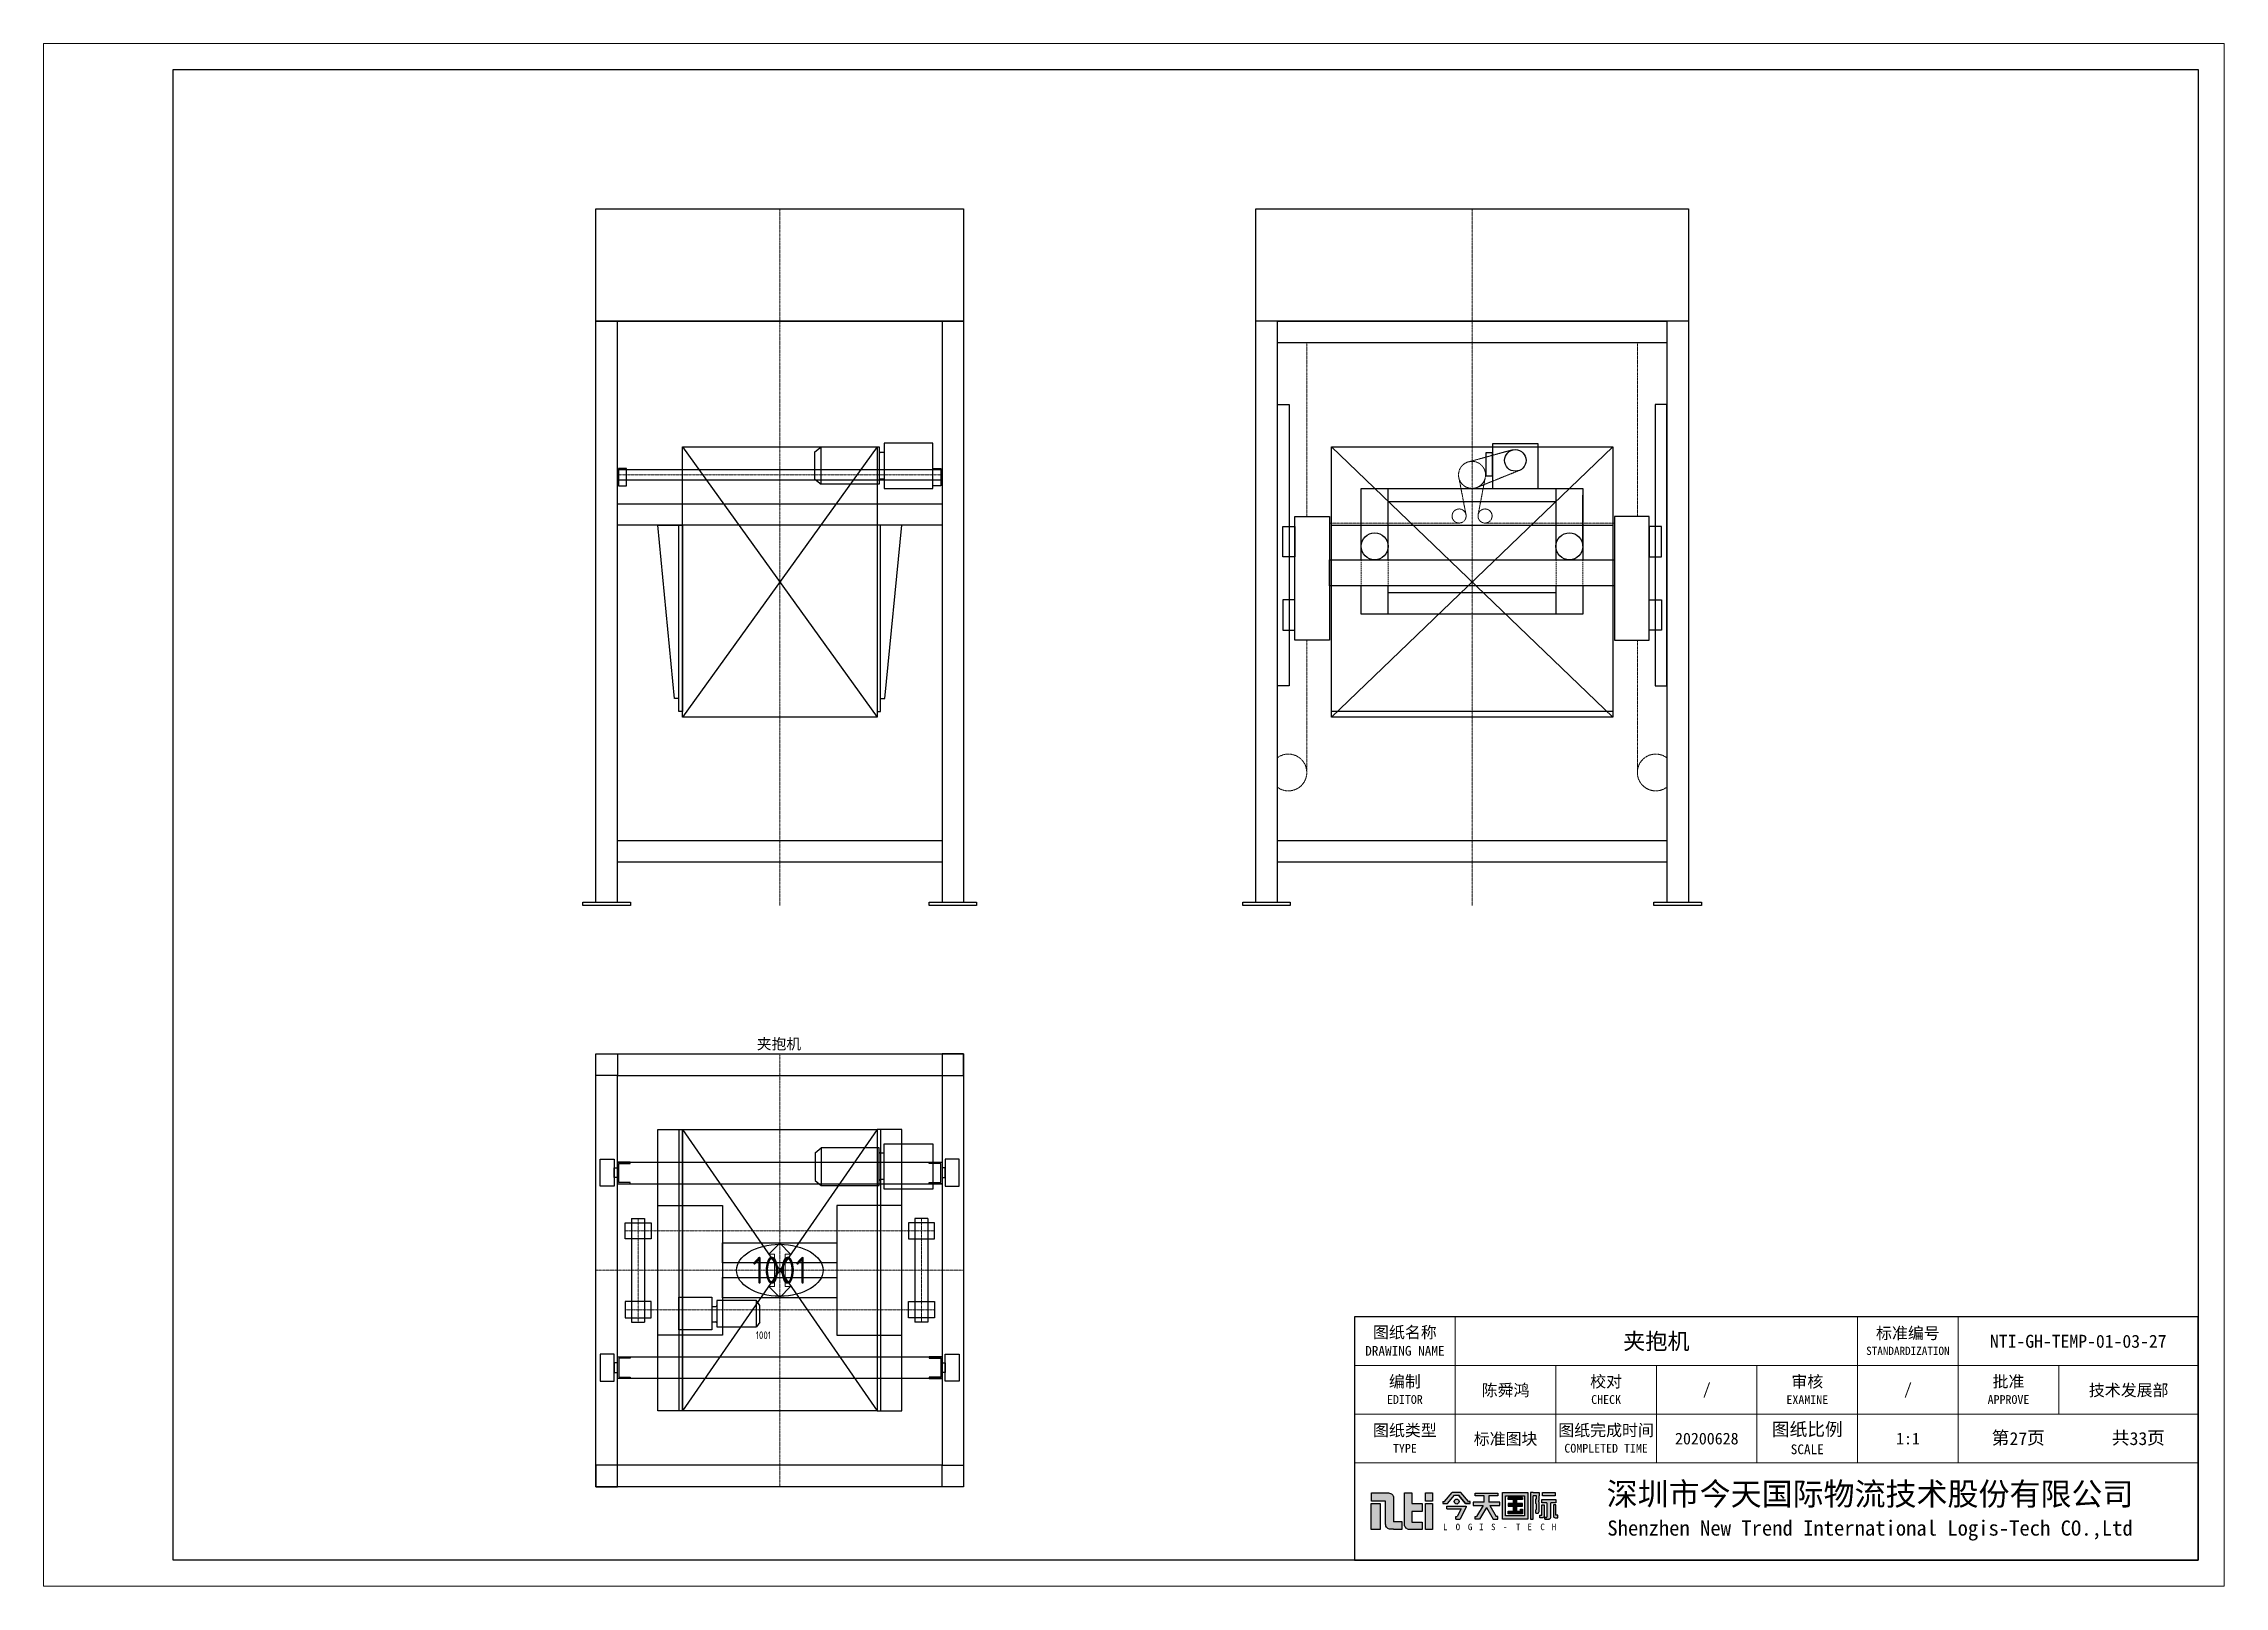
# Model space of a CAD drawing. Header units: millimetres. Extents: x 13310 to 204601, y -25828 to 2684.
# Drawn here: x 157561 to 167641, y -16324 to -9196 of the extents above; entities that cross this region are included whole.
import ezdxf
from ezdxf.enums import TextEntityAlignment as Align

# ---------------------------------------------------------------- set-up
doc = ezdxf.new("R2010")
doc.units = ezdxf.units.MM
doc.linetypes.add('CENTER', pattern=[2, 1.25, -0.25, 0.25, -0.25])
doc.linetypes.add('DASHED2', pattern=[9.525, 6.35, -3.175])
for name, color, linetype, lineweight in [('NTI-中心线层', 1, 'CENTER', 5), ('NTI-标注层', 3, 'Continuous', 9), ('NTI-细实线', 7, 'Continuous', 9), ('NTI-虚线层', 5, 'DASHED2', 9)]:
    doc.layers.add(name, color=color, linetype=linetype, lineweight=lineweight)
for name, color, linetype in [('NTI-功率', 6, 'Continuous'), ('NTI-粗实线', 7, 'Continuous'), ('NTI-编号层', 6, 'Continuous')]:
    doc.layers.add(name, color=color, linetype=linetype)
doc.layers.add('NTI-输送设备', color=7, linetype='Continuous', plot=False)
doc.styles.add('NTI标准图块应用文字样式', font='gbenor.shx', dxfattribs={"height": 3.5})
doc.styles.add('标题栏', font='')
doc.styles.get('标题栏').set_extended_font_data('SimSun')

# ---------------------------------------------------------------- blocks, each defined once
blk = doc.blocks.new('*U346')
at = {"layer": 'NTI-中心线层'}
for p, q in [((0, 1000), (0, -1000)), ((0, 1000), (0, -250)), ((-655, 240), (-655, -240)), ((655, 240), (655, -240)), ((715, 182), (-715, 182)), ((-850, 0), (850, 0)), ((-715, -183), (715, -183))]:
    blk.add_line(p, q, dxfattribs=at)
at = {"layer": 'NTI-标注层', "color": 6}
for points in [[(25, 0), (25, 75), (50, 75), (0, 125), (-50, 75), (-25, 75), (-25, 0)], [(25, 0), (25, -75), (50, -75), (0, -125), (-50, -75), (-25, -75), (-25, 0)]]:
    blk.add_lwpolyline(points, close=True, dxfattribs=at)
at = {"layer": 'NTI-编号层'}
blk.add_ellipse((0, 0), major_axis=(200, 0), ratio=0.6, dxfattribs=at)
at = {"layer": 'NTI-输送设备'}
for p, q in [((-466, 650), (-466, -650)), ((-450, 650), (-450, -650)), ((450, 650), (450, -650)), ((466, 650), (466, -650)), ((-750, 400), (750, 400)), ((-685, 240), (-625, 240)), ((-685, 240), (-685, -240)), ((-625, 240), (-625, -240)), ((685, 240), (625, 240)), ((625, 240), (625, -240)), ((685, 240), (685, -240)), ((-685, -240), (-625, -240)), ((685, -240), (625, -240)), ((-750, -400), (750, -400))]:
    blk.add_line(p, q, dxfattribs=at)
at = {"layer": 'NTI-输送设备', "color": 3}
for p, q in [((-450, 650), (450, -650)), ((450, 650), (-450, -650))]:
    blk.add_line(p, q, dxfattribs=at)
at = {"layer": 'NTI-输送设备', "color": 2}
for p, q in [((163, 542), (191, 565)), ((163, 542), (163, 415)), ((483, 541), (464, 541)), ((163, 415), (191, 392)), ((483, 419), (464, 419)), ((-314, -167), (-295, -167)), ((-92, -163), (-107, -139)), ((-92, -239), (-92, -163)), ((-314, -238), (-295, -238)), ((-92, -239), (-107, -262))]:
    blk.add_line(p, q, dxfattribs=at)
at = {"layer": 'NTI-输送设备'}
for points in [[(-850, 1000), (850, 1000), (850, -1000), (-850, -1000)], [(-750, 900), (-850, 900), (-850, 1000), (-750, 1000)], [(750, 900), (850, 900), (850, 1000), (750, 1000)], [(-750, 900), (750, 900), (750, -900), (-750, -900)], [(-564, 650), (-450, 650), (-450, -650), (-564, -650)], [(564, 650), (450, 650), (450, -650), (564, -650)], [(-830, 388), (-830, 513), (-765, 513), (-765, 388)], [(830, 388), (830, 513), (765, 513), (765, 388)], [(-765, 473), (-750, 473), (-750, 428), (-765, 428)], [(-750, 500), (750, 500), (750, -500), (-750, -500)], [(-750, 400), (-691, 400), (-691, 406), (-744, 406), (-744, 494), (-691, 494), (-691, 500), (-750, 500)], [(750, 400), (691, 400), (691, 406), (744, 406), (744, 494), (691, 494), (691, 500), (750, 500)], [(765, 473), (750, 473), (750, 428), (765, 428)], [(-715, 220), (-595, 220), (-595, 145), (-715, 145)], [(-564, 300), (-264, 300), (-264, -300), (-564, -300)], [(564, 300), (264, 300), (264, -300), (564, -300)], [(715, 220), (595, 220), (595, 145), (715, 145)], [(264, 34), (-264, 34), (-264, 127), (264, 127)], [(-264, -34), (264, -34), (264, -127), (-264, -127)], [(-715, -220), (-595, -220), (-595, -145), (-715, -145)], [(715, -220), (595, -220), (595, -145), (715, -145)], [(-830, -388), (-830, -513), (-765, -513), (-765, -388)], [(-750, -400), (-691, -400), (-691, -406), (-744, -406), (-744, -494), (-691, -494), (-691, -500), (-750, -500)], [(750, -400), (691, -400), (691, -406), (744, -406), (744, -494), (691, -494), (691, -500), (750, -500)], [(830, -388), (830, -513), (765, -513), (765, -388)], [(-765, -473), (-750, -473), (-750, -428), (-765, -428)], [(765, -473), (750, -473), (750, -428), (765, -428)], [(-750, -900), (-850, -900), (-850, -1000), (-750, -1000)], [(750, -900), (850, -900), (850, -1000), (750, -1000)]]:
    blk.add_lwpolyline(points, close=True, dxfattribs=at)
at = {"layer": 'NTI-输送设备', "color": 3}
blk.add_lwpolyline([(-450, -650), (-450, 650), (450, 650), (450, -650)], close=True, dxfattribs=at)
at = {"layer": 'NTI-输送设备', "color": 2}
for points in [[(460, 565), (191, 565), (191, 392), (460, 392)], [(483, 585), (708, 585), (708, 375), (483, 375)], [(-314, -275), (-466, -275), (-466, -124), (-314, -124)], [(-291, -262), (-107, -262), (-107, -139), (-291, -140)]]:
    blk.add_lwpolyline(points, close=True, dxfattribs=at)
at = {"layer": 'NTI-输送设备'}
for points in [[(691, 500), (750, 500), (750, 400)], [(691, -500), (750, -500), (750, -400)]]:
    blk.add_lwpolyline(points, dxfattribs=at)
at = {"layer": 'NTI-输送设备', "color": 2}
for centre, start, end in [((465, 546), 180, 269.4685), ((465, 414), 90.5315, 180), ((-296, -162), 270.5315, 360), ((-296, -243), 360, 89.4685)]:
    blk.add_arc(centre, 5, start, end, dxfattribs=at)
at = {"layer": 'NTI-中心线层', "style": 'NTI标准图块应用文字样式', "flags": 3}
blk.add_attdef('007控制方式', text='', height=50, dxfattribs=at).set_placement((-111, -356), align=Align.MIDDLE_LEFT)
at = {"layer": 'NTI-功率', "style": 'NTI标准图块应用文字样式'}
blk.add_attdef('005电机功率(KW)', text='', height=35, dxfattribs=at).set_placement((-111, -300), align=Align.MIDDLE_LEFT)
at = {"layer": 'NTI-标注层', "insert": (-106, 1071), "char_height": 50, "attachment_point": 1, "style": 'NTI标准图块应用文字样式'}
blk.add_mtext_dynamic_manual_height_columns('{\\fSimSun|b0|i0|c134|p2;夹抱机}', width=373.4, gutter_width=17.5, heights=[0], dxfattribs=at)
at = {"layer": 'NTI-标注层', "style": 'NTI标准图块应用文字样式'}
for tag, flags, p in [('003输送高度(mm)', 1, (-111, -139)), ('行走速度(m/min)', 1, (-111, -189)), ('升降速度(m/min)', 1, (-111, -245)), ('011备注', 1, (-111, -411)), ('012设计单位', 3, (-111, -467))]:
    blk.add_attdef(tag, text='', height=35, dxfattribs=dict(at, flags=flags)).set_placement(p, align=Align.MIDDLE_LEFT)
at = {"layer": 'NTI-标注层', "style": 'NTI标准图块应用文字样式', "flags": 1}
blk.add_attdef('005额定载荷(kg)', (-111, -535), '', height=35, dxfattribs=at)
at = {"layer": 'NTI-编号层', "style": 'NTI标准图块应用文字样式'}
blk.add_attdef('000设备编号', text='', height=125, dxfattribs=at).set_placement((0, 0), align=Align.MIDDLE)
blk = doc.blocks.new('*U227')
at = {"layer": 'NTI-中心线层'}
for p, q in [((0, 3220), (0, 0)), ((-750, 1990), (750, 1990))]:
    blk.add_line(p, q, dxfattribs=at)
at = {"layer": 'NTI-输送设备'}
for p, q in [((-850, 16), (-850, 2700)), ((-850, 2700), (850, 2700)), ((-750, 16), (-750, 2700)), ((750, 2700), (750, 16)), ((850, 2700), (850, 16)), ((-564, 1757), (-450, 1757)), ((-486, 957), (-564, 1757)), ((-466, 897), (-466, 1757)), ((-450, 1757), (-450, 897)), ((564, 1757), (450, 1757)), ((450, 1757), (450, 897)), ((466, 897), (466, 1757)), ((486, 957), (564, 1757)), ((-466, 957), (-486, 957)), ((466, 957), (486, 957)), ((-450, 897), (-466, 897)), ((450, 897), (466, 897)), ((-850, 16), (-750, 16)), ((750, 16), (850, 16))]:
    blk.add_line(p, q, dxfattribs=at)
at = {"layer": 'NTI-输送设备', "color": 3}
for p, q in [((-450, 2120), (450, 870)), ((450, 2120), (-450, 870))]:
    blk.add_line(p, q, dxfattribs=at)
at = {"layer": 'NTI-输送设备', "color": 2}
for p, q in [((162, 2097), (191, 2120)), ((162, 1970), (162, 2097)), ((483, 2094), (464, 2094)), ((162, 1970), (191, 1947)), ((483, 1971), (464, 1971))]:
    blk.add_line(p, q, dxfattribs=at)
at = {"layer": 'NTI-输送设备'}
for points in [[(-850, 2700), (-850, 3220), (850, 3220), (850, 2700)], [(-708, 2020), (-745, 2020), (-745, 1940), (-708, 1940)], [(708, 2020), (745, 2020), (745, 1940), (708, 1940)], [(-750, 2015), (750, 2015), (750, 1965), (-750, 1965)], [(-750, 1857), (750, 1857), (750, 1757), (-750, 1757)], [(-750, 300), (750, 300), (750, 200), (-750, 200)], [(-910, 16), (-690, 16), (-690, 0), (-910, 0)], [(690, 16), (910, 16), (910, 0), (690, 0)]]:
    blk.add_lwpolyline(points, close=True, dxfattribs=at)
at = {"layer": 'NTI-输送设备', "color": 3}
blk.add_lwpolyline([(-450, 870), (-450, 2120), (450, 2120), (450, 870)], close=True, dxfattribs=at)
at = {"layer": 'NTI-输送设备', "color": 2}
for points in [[(459, 1947), (191, 1947), (191, 2120), (459, 2120)], [(483, 1927), (708, 1927), (708, 2137), (483, 2137)]]:
    blk.add_lwpolyline(points, close=True, dxfattribs=at)
for centre, start, end in [((464, 2099), 180, 269.4685), ((464, 1966), 90.5315, 180)]:
    blk.add_arc(centre, 5, start, end, dxfattribs=at)
blk = doc.blocks.new('*U226')
at = {"layer": 'NTI-中心线层'}
for p, q in [((-750, 3220), (-750, 0)), ((-1514, 1797), (-1514, 2600)), ((14, 1797), (14, 2600)), ((-563, 2106), (-766, 2050)), ((-811, 1978), (-778, 1806)), ((-531, 2011), (-727, 1932)), ((-689, 1978), (-722, 1806)), ((-810, 1767), (-1409, 1767)), ((-690, 1767), (-91, 1767)), ((-1514, 615), (-1514, 1227)), ((14, 615), (14, 1227))]:
    blk.add_line(p, q, dxfattribs=at)
for centre, radius in [((-750, 1990), 62.5), ((-810, 1800), 32.5), ((-690, 1800), 32.5)]:
    blk.add_circle(centre, radius, dxfattribs=at)
for centre, start, end in [((-1599, 615), 233.1301, 126.8699), ((99, 615), 53.1301, 306.8699)]:
    blk.add_arc(centre, 85, start, end, dxfattribs=at)
at = {"layer": 'NTI-虚线层'}
for p, q in [((-1400, 1597), (-1400, 1477)), ((-1263, 1597), (-1263, 1477)), ((-1138, 1597), (-1138, 1477)), ((-362, 1597), (-362, 1477)), ((-238, 1597), (-238, 1477)), ((-100, 1597), (-100, 1477)), ((-100, 1597), (-100, 1477))]:
    blk.add_line(p, q, dxfattribs=at)
at = {"layer": 'NTI-输送设备'}
for p, q in [((-1750, 16), (-1750, 2700)), ((-1650, 16), (-1650, 2700)), ((150, 2700), (150, 16)), ((250, 2700), (250, 16)), ((-1138, 1597), (-1138, 1927)), ((-362, 1597), (-362, 1927)), ((-1263, 1660), (-1263, 1897)), ((-1138, 1867), (-362, 1867)), ((-238, 1660), (-238, 1897)), ((-1138, 1347), (-1138, 1477)), ((-1138, 1447), (-362, 1447)), ((-362, 1347), (-362, 1477)), ((-1750, 16), (-1650, 16)), ((150, 16), (250, 16))]:
    blk.add_line(p, q, dxfattribs=at)
at = {"layer": 'NTI-输送设备', "color": 3}
for p, q in [((-1400, 2120), (-100, 870)), ((-100, 2120), (-1400, 870))]:
    blk.add_line(p, q, dxfattribs=at)
at = {"layer": 'NTI-输送设备'}
for points in [[(-1750, 3220), (250, 3220), (250, 2700), (-1750, 2700)], [(-1650, 2700), (150, 2700), (150, 2600), (-1650, 2600)], [(-1596, 2316), (-1596, 1016), (-1650, 1016), (-1650, 2316)], [(96, 2316), (96, 1016), (150, 1016), (150, 2316)], [(-1625, 1752), (-1569, 1752), (-1569, 1612), (-1625, 1612)], [(-1409, 1797), (-1409, 1227), (-1569, 1227), (-1569, 1797)], [(-91, 1797), (-91, 1227), (69, 1227), (69, 1797)], [(125, 1752), (69, 1752), (69, 1612), (125, 1612)], [(-1409, 1597), (-91, 1597), (-91, 1477), (-1409, 1477)], [(-1625, 1272), (-1569, 1272), (-1569, 1412), (-1625, 1412)], [(125, 1272), (69, 1272), (69, 1412), (125, 1412)], [(-1650, 300), (150, 300), (150, 200), (-1650, 200)], [(-1810, 16), (-1590, 16), (-1590, 0), (-1810, 0)], [(90, 16), (310, 16), (310, 0), (90, 0)]]:
    blk.add_lwpolyline(points, close=True, dxfattribs=at)
at = {"layer": 'NTI-输送设备', "color": 3}
blk.add_lwpolyline([(-1400, 870), (-1400, 2120), (-100, 2120), (-100, 870)], close=True, dxfattribs=at)
at = {"layer": 'NTI-输送设备', "color": 2}
for points in [[(-655, 1927), (-445, 1927), (-445, 2134), (-655, 2134)], [(-655, 2092), (-686, 2092), (-686, 1985), (-655, 1985)]]:
    blk.add_lwpolyline(points, close=True, dxfattribs=at)
at = {"layer": 'NTI-输送设备'}
for points in [[(-1263, 1597), (-1263, 1927), (-238, 1927), (-238, 1597)], [(-1400, 1597), (-1400, 1757), (-100, 1757), (-100, 1597)], [(-100, 1477), (-100, 897), (-1400, 897), (-1400, 1477)], [(-238, 1477), (-238, 1347), (-1263, 1347), (-1263, 1477)]]:
    blk.add_lwpolyline(points, dxfattribs=at)
at = {"layer": 'NTI-输送设备', "color": 2}
blk.add_circle((-550, 2057), 50, dxfattribs=at)
at = {"layer": 'NTI-输送设备'}
for centre in [(-1200, 1660), (-300, 1660)]:
    blk.add_circle(centre, 62.5, dxfattribs=at)
blk = doc.blocks.new('图块标准图框标题栏')
h = blk.add_hatch(color=1)
h.dxf.hatch_style = 1
h.paths.add_polyline_path([(-126.08, 8.76), (-127.42, 8.76), (-127.42, 4.73), (-126.08, 4.73)])
h.paths.add_polyline_path([(-124, 9.62, 0.414214), (-124.75, 10.37), (-125.22, 10.37), (-127.41, 10.37), (-127.41, 9.11), (-125.22, 9.11), (-125.22, 5.54, 0.414214), (-124.47, 4.79), (-124, 4.79), (-122.69, 4.79), (-122.69, 5.9), (-124, 5.9)])
h.paths.add_polyline_path([(-121.17, 8.75), (-121.17, 10.37), (-122.3, 10.37), (-122.3, 5.5, 0.414214), (-121.55, 4.75), (-121.17, 4.75), (-119.6, 4.75), (-119.6, 5.89), (-121.17, 5.89), (-121.17, 7.51), (-119.6, 7.51), (-119.6, 8.75)])
h.paths.add_polyline_path([(-117.97, 8.75), (-119.09, 8.75), (-119.09, 4.75), (-117.97, 4.75)])
h.paths.add_polyline_path([(-117.97, 10.37), (-119.09, 10.37), (-119.09, 9.13), (-117.97, 9.13)])
h = blk.add_hatch(color=256)
h.dxf.hatch_style = 1
h.paths.add_polyline_path([(-113.64, 10.45), (-114.96, 10.45), (-116.14, 9.05), (-116.4, 9.05), (-116.4, 8.75), (-115.7, 8.75), (-114.6, 10.05), (-114, 10.05), (-112.9, 8.75), (-112.2, 8.75), (-112.2, 9.05), (-112.45, 9.05)])
h.paths.add_polyline_path([(-113.88, 9.05, 1), (-114.66, 9.05, 1)])
h.paths.add_polyline_path([(-112.8, 8.25), (-112.8, 8.35), (-115.8, 8.35), (-115.8, 7.95), (-113.6, 7.95), (-114.2, 6.75), (-114.4, 6.75), (-114.4, 6.35), (-113.75, 6.35)])
h.paths.add_polyline_path([(-107.63, 8.95), (-109.33, 8.95), (-109.33, 9.95), (-107.93, 9.95), (-107.93, 10.35), (-111.43, 10.35), (-111.43, 9.95), (-110.03, 9.95), (-110.03, 8.95), (-111.73, 8.95), (-111.73, 8.45), (-110.19, 8.45), (-111.19, 6.75), (-111.43, 6.75), (-111.43, 6.35), (-110.73, 6.35), (-109.68, 8.14), (-108.63, 6.35), (-107.93, 6.35), (-107.93, 6.75), (-108.16, 6.75), (-109.16, 8.45), (-107.63, 8.45)])
h.paths.add_polyline_path([(-103.33, 10.45), (-107.23, 10.45), (-107.23, 6.35), (-103.33, 6.35)])
h.paths.add_polyline_path([(-106.73, 9.95), (-103.83, 9.95), (-103.83, 6.85), (-106.73, 6.85)], flags=16)
h.paths.add_polyline_path([(-106.33, 8.75), (-105.53, 8.75), (-105.53, 9.35), (-106.33, 9.35), (-106.33, 9.65), (-104.13, 9.65), (-104.13, 9.35), (-105.03, 9.35), (-105.03, 8.75), (-104.13, 8.75), (-104.13, 8.35), (-105.03, 8.35), (-105.03, 7.55), (-104.43, 7.55), (-104.43, 7.85), (-104.13, 7.85), (-104.13, 7.55), (-104.13, 7.15), (-106.33, 7.15), (-106.33, 7.55), (-105.53, 7.55), (-105.53, 8.35), (-106.33, 8.35)], flags=0)
h.paths.add_polyline_path([(-101.57, 8.95), (-101.67, 9.05), (-101.67, 9.15), (-101.57, 9.25), (-101.57, 9.95), (-101.57, 10.45), (-102.47, 10.45), (-102.87, 10.45), (-102.87, 6.35), (-102.47, 6.35), (-102.47, 9.95), (-101.97, 9.95), (-101.97, 9.45), (-102.07, 9.45), (-102.07, 8.75), (-101.97, 8.65), (-101.97, 7.85), (-102.07, 7.75), (-102.07, 7.25), (-101.97, 7.25), (-101.82, 7.25, 0.414214), (-101.57, 7.5)])
h.paths.add_polyline_path([(-98.97, 9.35), (-101.17, 9.35), (-101.17, 8.85), (-100.37, 8.85), (-100.37, 6.65), (-100.67, 6.65), (-100.67, 6.35), (-100.37, 6.35), (-100.07, 6.35), (-100.02, 6.35, 0.414214), (-99.77, 6.6), (-99.77, 8.85), (-98.97, 8.85)])
h.paths.add_polyline_path([(-99.07, 10.45), (-101.07, 10.45), (-101.07, 9.95), (-99.07, 9.95)])
h.paths.add_polyline_path([(-100.77, 8.55), (-101.17, 8.55), (-101.17, 6.95), (-101.47, 6.95), (-101.47, 6.55), (-101.17, 6.55), (-101.02, 6.55, 0.414214), (-100.77, 6.8)])
h.paths.add_polyline_path([(-98.97, 8.55), (-99.37, 8.55), (-99.37, 6.8, 0.414214), (-99.12, 6.55), (-98.97, 6.55), (-98.67, 6.55), (-98.67, 6.95), (-98.97, 6.95)])
h = blk.add_hatch(color=256)
h.dxf.hatch_style = 1
h.paths.add_polyline_path([(-105.03, 8.75), (-105.03, 9.35), (-104.13, 9.35), (-104.13, 9.65), (-106.33, 9.65), (-106.33, 9.35), (-105.53, 9.35), (-105.53, 8.75), (-106.33, 8.75), (-106.33, 8.35), (-105.53, 8.35), (-105.53, 7.55), (-106.33, 7.55), (-106.33, 7.15), (-104.13, 7.15), (-104.13, 7.55), (-104.13, 7.85), (-104.43, 7.85), (-104.43, 7.55), (-105.03, 7.55), (-105.03, 8.35), (-104.13, 8.35), (-104.13, 8.75)])
for p, q in [((-116.14, 9.05), (-114.96, 10.45)), ((-113.64, 10.45), (-114.96, 10.45)), ((-112.45, 9.05), (-113.64, 10.45)), ((-116.4, 9.05), (-116.4, 8.75)), ((-116.4, 9.05), (-116.14, 9.05)), ((-116.4, 8.75), (-115.7, 8.75)), ((-115.8, 7.95), (-113.6, 7.95)), ((-115.7, 8.75), (-114.6, 10.05)), ((-114.6, 10.05), (-114, 10.05)), ((-114.6, 10.05), (-114, 10.05)), ((-114.4, 6.35), (-114.4, 6.75)), ((-114.4, 6.75), (-114.2, 6.75)), ((-113.6, 7.95), (-114.2, 6.75)), ((-114, 10.05), (-112.9, 8.75)), ((-112.9, 8.75), (-114, 10.05)), ((-112.8, 8.25), (-113.75, 6.35)), ((-112.9, 8.75), (-112.2, 8.75)), ((-112.2, 8.75), (-112.9, 8.75)), ((-112.2, 9.05), (-112.45, 9.05)), ((-112.2, 8.75), (-112.2, 9.05)), ((-111.43, 6.75), (-111.19, 6.75)), ((-111.43, 6.35), (-111.43, 6.75)), ((-110.19, 8.45), (-111.19, 6.75)), ((-109.68, 8.14), (-110.73, 6.35)), ((-109.68, 8.14), (-108.63, 6.35)), ((-109.16, 8.45), (-108.16, 6.75)), ((-107.93, 6.75), (-108.16, 6.75)), ((-107.93, 6.35), (-107.93, 6.75)), ((-102.07, 7.25), (-101.97, 7.25)), ((-101.57, 9.25), (-101.67, 9.15)), ((-101.67, 9.15), (-101.67, 9.05)), ((-101.57, 8.95), (-101.67, 9.05)), ((-110.73, 6.35), (-111.43, 6.35)), ((-108.63, 6.35), (-107.93, 6.35))]:
    blk.add_line(p, q)
at = {"color": 7, "linetype": 'Continuous'}
for p, q in [((-115.8, 7.95), (-115.8, 8.35)), ((-115.8, 8.35), (-112.8, 8.35)), ((-112.8, 8.35), (-112.8, 8.25)), ((-99.77, 6.6), (-99.77, 8.65))]:
    blk.add_line(p, q, dxfattribs=at)
at = {"color": 1}
for points in [[(-125.22, 9.11), (-127.41, 9.11), (-127.41, 10.37), (-125.22, 10.37)], [(-121.17, 8.75), (-119.6, 8.75), (-119.6, 7.51), (-121.17, 7.51)], [(-121.17, 7.51), (-121.17, 5.89)], [(-124, 4.79), (-122.69, 4.79), (-122.69, 5.9), (-124, 5.9)], [(-121.17, 5.89), (-119.6, 5.89), (-119.6, 4.75), (-121.17, 4.75)]]:
    blk.add_lwpolyline(points, dxfattribs=at)
for points in [[(-125.22, 10.37), (-124.75, 10.37, -0.414214), (-124, 9.62), (-124, 5.9)], [(-121.17, 4.75), (-121.55, 4.75, -0.414214), (-122.3, 5.5), (-122.3, 10.37), (-121.17, 10.37), (-121.17, 8.75)], [(-124, 4.79), (-124.47, 4.79, -0.414214), (-125.22, 5.54), (-125.22, 9.11)]]:
    blk.add_lwpolyline(points, format="xyb", dxfattribs=at)
for points in [[(-119.09, 10.37), (-117.97, 10.37), (-117.97, 9.13), (-119.09, 9.13)], [(-127.42, 8.76), (-126.08, 8.76), (-126.08, 4.73), (-127.42, 4.73)], [(-119.09, 8.75), (-117.97, 8.75), (-117.97, 4.75), (-119.09, 4.75)]]:
    blk.add_lwpolyline(points, close=True, dxfattribs=at)
for points in [[(-110.03, 9.95), (-111.43, 9.95), (-111.43, 10.35), (-107.93, 10.35), (-107.93, 9.95), (-109.33, 9.95)], [(-102.47, 10.45), (-102.87, 10.45), (-102.87, 6.35), (-102.47, 6.35), (-102.47, 9.95)], [(-102.47, 10.45), (-101.57, 10.45), (-101.57, 9.95)], [(-110.03, 8.95), (-111.73, 8.95), (-111.73, 8.45), (-110.19, 8.45)], [(-110.03, 8.95), (-110.03, 9.95)], [(-109.33, 9.95), (-109.33, 8.95)], [(-109.16, 8.45), (-107.63, 8.45), (-107.63, 8.95), (-109.33, 8.95)], [(-105.53, 9.35), (-106.33, 9.35), (-106.33, 9.65), (-104.13, 9.65), (-104.13, 9.35), (-105.03, 9.35)], [(-105.53, 8.75), (-106.33, 8.75), (-106.33, 8.35), (-105.53, 8.35)], [(-104.13, 7.55), (-104.13, 7.15), (-106.33, 7.15), (-106.33, 7.55), (-105.53, 7.55)], [(-105.53, 8.75), (-105.53, 9.35)], [(-105.53, 7.55), (-105.53, 8.35)], [(-105.03, 9.35), (-105.03, 8.75)], [(-105.03, 8.35), (-104.13, 8.35), (-104.13, 8.75), (-105.03, 8.75)], [(-105.03, 8.35), (-105.03, 7.55)], [(-105.03, 7.55), (-104.43, 7.55)], [(-104.43, 7.55), (-104.43, 7.85), (-104.13, 7.85), (-104.13, 7.55)], [(-101.97, 9.95), (-102.47, 9.95)], [(-101.57, 9.25), (-101.57, 9.95)], [(-101.17, 6.55), (-101.47, 6.55), (-101.47, 6.95), (-101.17, 6.95)], [(-100.37, 8.85), (-101.17, 8.85), (-101.17, 9.35), (-98.97, 9.35), (-98.97, 8.85), (-99.77, 8.85)], [(-100.37, 8.85), (-100.37, 6.65)], [(-98.97, 6.55), (-98.67, 6.55), (-98.67, 6.95), (-98.97, 6.95)], [(-100.37, 6.35), (-100.67, 6.35), (-100.67, 6.65), (-100.37, 6.65)]]:
    blk.add_lwpolyline(points)
for points in [[(-107.23, 10.45), (-103.33, 10.45), (-103.33, 6.35), (-107.23, 6.35)], [(-101.07, 10.45), (-99.07, 10.45), (-99.07, 9.95), (-101.07, 9.95)], [(-106.73, 9.95), (-103.83, 9.95), (-103.83, 6.85), (-106.73, 6.85)]]:
    blk.add_lwpolyline(points, close=True)
at = {"color": 7, "linetype": 'Continuous'}
for points in [[(-104.13, 9.55), (-104.13, 9.65), (-106.33, 9.65)], [(-102.07, 7.25), (-102.07, 7.75), (-101.97, 7.85), (-101.97, 8.65), (-102.07, 8.75), (-102.07, 9.45), (-101.97, 9.45), (-101.97, 9.95)], [(-114.4, 6.35), (-113.75, 6.35)], [(-100.67, 6.35), (-100.67, 6.55)], [(-100.67, 6.35), (-100.07, 6.35)], [(-100.02, 6.35), (-100.07, 6.35)]]:
    blk.add_lwpolyline(points, dxfattribs=at)
for points in [[(-101.97, 7.25), (-101.82, 7.25, 0.414214), (-101.57, 7.5), (-101.57, 8.95)], [(-101.17, 6.95), (-101.17, 8.55), (-100.77, 8.55), (-100.77, 6.8, -0.414214), (-101.02, 6.55), (-101.17, 6.55)], [(-100.37, 6.35), (-100.02, 6.35, 0.414214), (-99.77, 6.6), (-99.77, 8.85)], [(-98.97, 6.95), (-98.97, 8.55), (-99.37, 8.55), (-99.37, 6.8, 0.414214), (-99.12, 6.55), (-98.97, 6.55)]]:
    blk.add_lwpolyline(points, format="xyb")
blk.add_circle((-114.27, 9.05), 0.388, dxfattribs=at)
at = {"layer": 'NTI-粗实线'}
blk.add_lwpolyline([(-130, 0), (0, 0), (0, 37.5), (-130, 37.5)], close=True, dxfattribs=at)
at = {"layer": 'NTI-细实线'}
for p, q in [((-114.5, 37.5), (-114.5, 15)), ((-52.5, 22.5), (-52.5, 37.5)), ((-37, 22.5), (-37, 37.5)), ((0, 30), (-130, 30)), ((-99, 30), (-99, 15)), ((-83.5, 30), (-83.5, 15)), ((-68, 30), (-68, 15)), ((-21.5, 30), (-21.5, 22.5)), ((0, 22.5), (-130, 22.5)), ((-52.5, 22.5), (-52.5, 15)), ((-37, 22.5), (-37, 15)), ((0, 15), (-130, 15))]:
    blk.add_line(p, q, dxfattribs=at)
at = {"style": '标题栏'}
blk.add_attdef('图纸名称', text='', height=2.5, dxfattribs=at).set_placement((-83.5, 33.75), align=Align.MIDDLE_CENTER)
for tag, height, p in [('标准编号', 2, (-18.5, 33.75)), ('编制人员', 1.8, (-106.75, 26.25)), ('校对人员', 1.8, (-75.75, 26.25)), ('审核人员', 1.8, (-44.75, 26.25)), ('批准', 1.8, (-10.75, 26.25)), ('图纸类型', 1.8, (-106.75, 18.75)), ('图纸完成时间', 1.8, (-75.75, 18.75)), ('图纸比例', 1.8, (-44.75, 18.75)), ('N', 2, (-27.75, 18.75)), ('N', 2, (-9.25, 18.75))]:
    blk.add_attdef(tag, text='', height=height, dxfattribs=at).set_placement(p, align=Align.MIDDLE)
at = {"layer": 'NTI-细实线', "color": 7, "style": '标题栏'}
for s, p in [('L', (-116.36, 4.64)), ('O', (-114.42, 4.64)), ('G', (-112.54, 4.64)), ('I', (-110.82, 4.64)), ('S', (-108.97, 4.64)), ('-', (-107.13, 4.64)), ('T', (-105.13, 4.64)), ('E', (-103.36, 4.64)), ('C', (-101.38, 4.64)), ('H', (-99.62, 4.64))]:
    blk.add_text(s, height=1, dxfattribs=at).set_placement(p)
at = {"layer": 'NTI-细实线', "attachment_point": 5, "style": '标题栏'}
for s, insert, char_height, width in [('图纸名称\\P{\\H0.83333x;DRAWING NAME}', (-122.25, 33.75), 1.8, 15.1979), ('标准编号\\P{\\H0.7x;STANDARDIZATION}', (-44.75, 33.75), 1.8, 15.1979), ('编制\\P{\\H0.75x;EDITOR}', (-122.25, 26.25), 1.8, 14.4665), ('校对\\P{\\H0.75x;CHECK}', (-91.25, 26.25), 1.8, 14.4665), ('审核\\P{\\H0.75x;EXAMINE}', (-60.25, 26.25), 1.8, 14.4665), ('批准\\P{\\H0.75x;APPROVE}', (-29.25, 26.25), 1.8, 14.4665), ('图纸类型\\P{\\H0.75x;TYPE}', (-122.25, 18.75), 1.8, 14.4665), ('图纸完成时间\\P{\\H0.75x;COMPLETED TIME}', (-91.25, 18.75), 1.8, 17.2878), ('图纸比例\\P{\\H0.75x;SCALE}', (-60.25, 18.75), 2, 14.4665), ('第  页', (-27.75, 18.75), 2, 24.25), ('共  页', (-9.25, 18.75), 2, 24.25), ('深圳市今天国际物流技术股份有限公司\\P{\\H0.66667x;Shenzhen New Trend International Logis-Tech CO.,Ltd}', (-50.58, 7.5), 3.5, 116.0664)]:
    blk.add_mtext(s, dxfattribs=dict(at, insert=insert, char_height=char_height, width=width))

msp = doc.modelspace()

# ---------------------------------------------------------------- linework, layer by layer
at = {"layer": 'NTI-粗实线'}
msp.add_lwpolyline([(158161, -16204), (158161, -9316), (167521, -9316), (167521, -16204)], close=True, dxfattribs=at)
at = {"layer": 'NTI-细实线'}
msp.add_lwpolyline([(157561, -16324), (157561, -9196), (167641, -9196), (167641, -16324)], close=True, dxfattribs=at)

# ---------------------------------------------------------------- block references
for name, p in [('*U227', (160964, -13179)), ('*U226', (164914, -13179))]:
    msp.add_blockref(name, p)
ref = msp.add_blockref('图块标准图框标题栏', (167521, -16204), dxfattribs=dict(xscale=30, yscale=30, zscale=30))
ref.add_attrib('图纸名称', '夹抱机', dxfattribs={"height": 75, "style": '标题栏'}).set_placement((165016, -15192), align=Align.MIDDLE_CENTER)
ref.add_attrib('标准编号', 'NTI-GH-TEMP-01-03-27', dxfattribs={"height": 60, "style": '标题栏'}).set_placement((166966, -15192), align=Align.MIDDLE)
ref.add_attrib('图纸类型', '标准图块', dxfattribs={"height": 54, "style": '标题栏'}).set_placement((164319, -15642), align=Align.MIDDLE)
ref.add_attrib('图纸比例', '1:1', dxfattribs={"height": 54, "style": '标题栏'}).set_placement((166179, -15642), align=Align.MIDDLE)
ref.add_attrib('图纸完成时间', '20200628', dxfattribs={"height": 54, "style": '标题栏'}).set_placement((165249, -15642), align=Align.MIDDLE)
ref.add_attrib('编制人员', '陈舜鸿', dxfattribs={"height": 54, "style": '标题栏'}).set_placement((164319, -15417), align=Align.MIDDLE)
ref.add_attrib('校对人员', '/', dxfattribs={"height": 54, "style": '标题栏'}).set_placement((165249, -15417), align=Align.MIDDLE)
ref.add_attrib('审核人员', '/', dxfattribs={"height": 54, "style": '标题栏'}).set_placement((166179, -15417), align=Align.MIDDLE)
ref.add_attrib('批准', '技术发展部', dxfattribs={"height": 54, "style": '标题栏'}).set_placement((167199, -15417), align=Align.MIDDLE)
ref.add_attrib('N', '33', dxfattribs={"height": 60, "style": '标题栏'}).set_placement((167244, -15642), align=Align.MIDDLE)
ref.add_attrib('N', '27', dxfattribs={"height": 60, "style": '标题栏'}).set_placement((166689, -15642), align=Align.MIDDLE)
at = {"layer": 'NTI-编号层'}
msp.add_blockref('*U346', (160964, -14864), dxfattribs=at).add_auto_attribs({'000设备编号': '1001', '005电机功率(KW)': '1001'})

doc.saveas('drawing.dxf')
